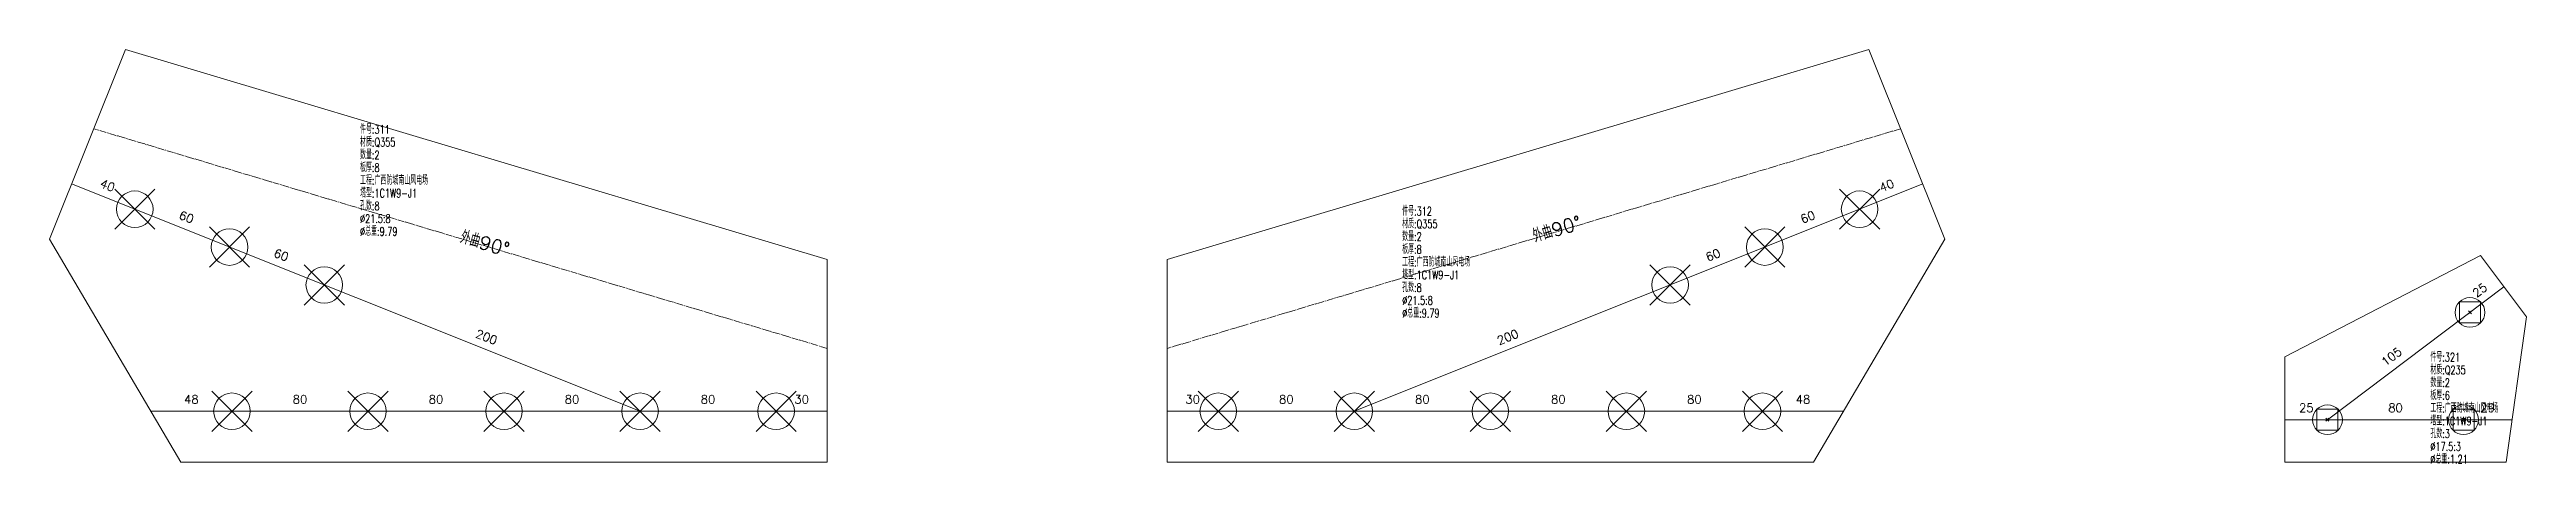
# Model space of a CAD drawing. Extents: x -105 to 10956, y -4548 to 9487.
# Drawn here: x 1881 to 3338, y 4328 to 4572 of the extents above; entities that cross this region are included whole.
import ezdxf
from ezdxf.enums import TextEntityAlignment as Align

# ---------------------------------------------------------------- set-up
doc = ezdxf.new("R2010")
doc.units = 0
doc.header["$MEASUREMENT"] = 0
doc.linetypes.add('制弯线', pattern=[5.9, 4, -0.5, 0.2, -0.5, 0.2, -0.5])
doc.layers.add('1', color=7, linetype='CONTINUOUS', lineweight=25)
doc.layers.add('2', color=7, linetype='CONTINUOUS', lineweight=25)
doc.styles.get("Standard").update_dxf_attribs({"font": 'simplex.shx', "width": 0.7, "height": 3, "bigfont": 'gbhzfs.shx'})

msp = doc.modelspace()

# ---------------------------------------------------------------- texts
at = {"layer": '2', "color": 7, "linetype": 'Continuous', "lineweight": 13}
for s, rotation, p in [('40', 339, (1914.01675, 4487.90027)), ('40', 22, (2963.13917, 4487.90028)), ('60', 339, (1960.43962, 4469.32834)), ('60', 22, (2916.7163, 4469.32834)), ('60', 339, (2016.14706, 4447.042)), ('60', 22, (2861.00885, 4447.04201)), ('25', 37, (3312.8026, 4426.88051)), ('200', 339, (2136.8465, 4398.75496)), ('200', 22, (2740.30937, 4398.75495)), ('105', 37, (3260.91641, 4387.79064))]:
    msp.add_text(s, height=5, rotation=rotation, dxfattribs=at).set_placement(p, align=Align.BOTTOM_CENTER)
for rotation, p in [(17, (2755.63523, 4455.64308)), (344, (2121.52069, 4455.64308))]:
    msp.add_text('外曲90%%d', height=8, rotation=rotation, dxfattribs=at).set_placement(p, align=Align.BOTTOM_LEFT)
for s, p in [('48', (1964.74807, 4361.8257)), ('80', (2028.57796, 4361.8257)), ('80', (2108.57796, 4361.8257)), ('80', (2188.57796, 4361.8257)), ('80', (2268.57796, 4361.8257)), ('30', (2323.57796, 4361.8257)), ('30', (2553.57796, 4361.8257)), ('80', (2608.57797, 4361.8257)), ('80', (2688.57795, 4361.8257)), ('80', (2768.57796, 4361.8257)), ('80', (2848.57796, 4361.8257)), ('48', (2912.40785, 4361.8257)), ('25', (3208.32299, 4356.8257)), ('80', (3260.82299, 4356.8257)), ('29', (3315.07615, 4356.8257))]:
    msp.add_text(s, height=5, dxfattribs=at).set_placement(p, align=Align.BOTTOM_CENTER)
at = {"layer": '2', "color": 7, "linetype": 'Continuous', "lineweight": 13, "char_height": 5, "width": 500, "attachment_point": 1, "line_spacing_factor": 0.9}
for s, insert in [('件号:311\\P材质:Q355\\P数量:2\\P板厚:8\\P工程:广西防城南山风电场\\P塔型:1C1W9-J1\\P孔数:8\\P%%c21.5:8\\P%%c总重:9.79', (2063.9147, 4527.13643)), ('件号:312\\P材质:Q355\\P数量:2\\P板厚:8\\P工程:广西防城南山风电场\\P塔型:1C1W9-J1\\P孔数:8\\P%%c21.5:8\\P%%c总重:9.79', (2676.70881, 4479.03933)), ('件号:321\\P材质:Q235\\P数量:2\\P板厚:6\\P工程:广西防城南山风电场\\P塔型:1C1W9-J1\\P孔数:3\\P%%c17.5:3\\P%%c总重:1.21', (3281.3267, 4393.09836))]:
    msp.add_mtext(s, dxfattribs=dict(at, insert=insert))

# ---------------------------------------------------------------- linework, layer by layer
at = {"layer": '1', "color": 7, "linetype": 'Continuous', "lineweight": 18}
for p, q in [((1925.98012, 4571.64887), (1881.33293, 4460.04767)), ((2338.57796, 4448.02193), (1925.98012, 4571.64887)), ((2951.1758, 4571.64887), (2538.57796, 4448.02193)), ((2995.82299, 4460.04767), (2951.1758, 4571.64887)), ((1881.33293, 4460.04767), (1958.57796, 4328.8257)), ((2918.57796, 4328.8257), (2995.82299, 4460.04767)), ((2338.57796, 4328.8257), (2338.57796, 4448.02193)), ((2538.57796, 4448.02193), (2538.57796, 4328.8257)), ((3310.74958, 4450.37101), (3195.82299, 4390.8257)), ((3337.8304, 4414.43844), (3310.74958, 4450.37101)), ((3325.82299, 4328.8257), (3337.8304, 4414.43844)), ((3195.82299, 4390.8257), (3195.82299, 4328.8257)), ((1958.57796, 4328.8257), (2338.57796, 4328.8257)), ((2538.57796, 4328.8257), (2918.57796, 4328.8257)), ((3195.82299, 4328.8257), (3325.82299, 4328.8257))]:
    msp.add_line(p, q, dxfattribs=at)
at = {"layer": '1', "color": 7, "linetype": 'Continuous', "lineweight": 13}
for p, q in [((1919.64658, 4465.86113), (1943.29658, 4489.51113)), ((1943.29658, 4465.86113), (1919.64658, 4489.51113)), ((2933.85934, 4465.86113), (2957.50934, 4489.51113)), ((2957.50934, 4465.86113), (2933.85934, 4489.51113)), ((1975.35403, 4443.5748), (1999.00403, 4467.2248)), ((1999.00403, 4443.5748), (1975.35403, 4467.2248)), ((2878.15189, 4443.5748), (2901.80189, 4467.2248)), ((2901.80189, 4443.5748), (2878.15189, 4467.2248)), ((2031.06146, 4421.28847), (2054.71146, 4444.93847)), ((2054.71146, 4421.28847), (2031.06146, 4444.93847)), ((2822.44444, 4421.28847), (2846.09444, 4444.93847)), ((2846.09444, 4421.28847), (2822.44444, 4444.93847)), ((3298.43839, 4410.77711), (3298.43839, 4423.14961)), ((3298.43839, 4423.14961), (3310.81089, 4423.14961)), ((3303.74964, 4416.08836), (3305.49964, 4417.83836)), ((3305.49964, 4416.08836), (3303.74964, 4417.83836)), ((3310.81089, 4423.14961), (3310.81089, 4410.77711)), ((3310.81089, 4410.77711), (3298.43839, 4410.77711)), ((1976.75296, 4347.0007), (2000.40296, 4370.6507)), ((2000.40296, 4347.0007), (1976.75296, 4370.6507)), ((2056.75296, 4347.0007), (2080.40296, 4370.6507)), ((2080.40296, 4347.0007), (2056.75296, 4370.6507)), ((2136.75296, 4347.0007), (2160.40296, 4370.6507)), ((2160.40296, 4347.0007), (2136.75296, 4370.6507)), ((2216.75296, 4347.0007), (2240.40296, 4370.6507)), ((2240.40296, 4347.0007), (2216.75296, 4370.6507)), ((2296.75296, 4347.0007), (2320.40296, 4370.6507)), ((2320.40296, 4347.0007), (2296.75296, 4370.6507)), ((2556.75297, 4347.00071), (2580.40297, 4370.65071)), ((2580.40297, 4347.00071), (2556.75297, 4370.65071)), ((2636.75296, 4347.0007), (2660.40296, 4370.6507)), ((2660.40296, 4347.0007), (2636.75296, 4370.6507)), ((2716.75295, 4347.0007), (2740.40295, 4370.6507)), ((2740.40295, 4347.0007), (2716.75295, 4370.6507)), ((2796.75296, 4347.0007), (2820.40296, 4370.6507)), ((2820.40296, 4347.0007), (2796.75296, 4370.6507)), ((2876.75297, 4347.0007), (2900.40297, 4370.6507)), ((2900.40297, 4347.0007), (2876.75297, 4370.6507)), ((3214.63674, 4347.63945), (3214.63674, 4360.01195)), ((3214.63674, 4360.01195), (3227.00924, 4360.01195)), ((3227.00924, 4360.01195), (3227.00924, 4347.63945)), ((3294.63674, 4347.63945), (3294.63674, 4360.01195)), ((3294.63674, 4360.01195), (3307.00924, 4360.01195)), ((3307.00924, 4360.01195), (3307.00924, 4347.63945)), ((3227.00924, 4347.63945), (3214.63674, 4347.63945)), ((3219.94799, 4352.9507), (3221.69799, 4354.7007)), ((3221.69799, 4352.9507), (3219.94799, 4354.7007)), ((3307.00924, 4347.63945), (3294.63674, 4347.63945)), ((3299.94799, 4352.9507), (3301.69799, 4354.7007)), ((3301.69799, 4352.9507), (3299.94799, 4354.7007))]:
    msp.add_line(p, q, dxfattribs=at)
for centre, radius in [((1931.47158, 4477.68613), 10.75), ((2945.68434, 4477.68613), 10.75), ((1987.17903, 4455.3998), 10.75), ((2889.97689, 4455.3998), 10.75), ((2042.88646, 4433.11347), 10.75), ((2834.26944, 4433.11347), 10.75), ((3304.62464, 4416.96336), 8.75), ((1988.57796, 4358.8257), 10.75), ((2068.57796, 4358.8257), 10.75), ((2148.57796, 4358.8257), 10.75), ((2228.57796, 4358.8257), 10.75), ((2308.57796, 4358.8257), 10.75), ((2568.57797, 4358.82571), 10.75), ((2648.57796, 4358.8257), 10.75), ((2728.57795, 4358.8257), 10.75), ((2808.57796, 4358.8257), 10.75), ((2888.57797, 4358.8257), 10.75), ((3220.82299, 4353.8257), 8.75), ((3300.82299, 4353.8257), 8.75)]:
    msp.add_circle(centre, radius, dxfattribs=at)
at = {"layer": '2', "color": 190, "linetype": '制弯线', "lineweight": 13}
for p, q in [((2338.57796, 4395.8257), (1907.33365, 4525.03969)), ((2969.82227, 4525.03969), (2538.57796, 4395.8257))]:
    msp.add_line(p, q, dxfattribs=at)
at = {"layer": '2', "color": 9, "linetype": 'Continuous', "lineweight": 13}
for p, q in [((2228.5779, 4358.8257), (1894.33328, 4492.54367)), ((2648.57792, 4358.82569), (2982.82263, 4492.54368)), ((3220.81854, 4353.8257), (3324.59091, 4432.00545)), ((2338.57796, 4358.8257), (1940.91818, 4358.8257)), ((2538.57796, 4358.82568), (2936.23773, 4358.82569)), ((3329.32931, 4353.8257), (3195.82299, 4353.8257))]:
    msp.add_line(p, q, dxfattribs=at)

msp.set_redraw_order([(e.dxf.handle, doc.entitydb.next_handle()) for e in msp.query("TEXT MTEXT ATTDEF DIMENSION ARC_DIMENSION")])  # texts and dimensions are drawn at this point

doc.saveas('drawing.dxf')
